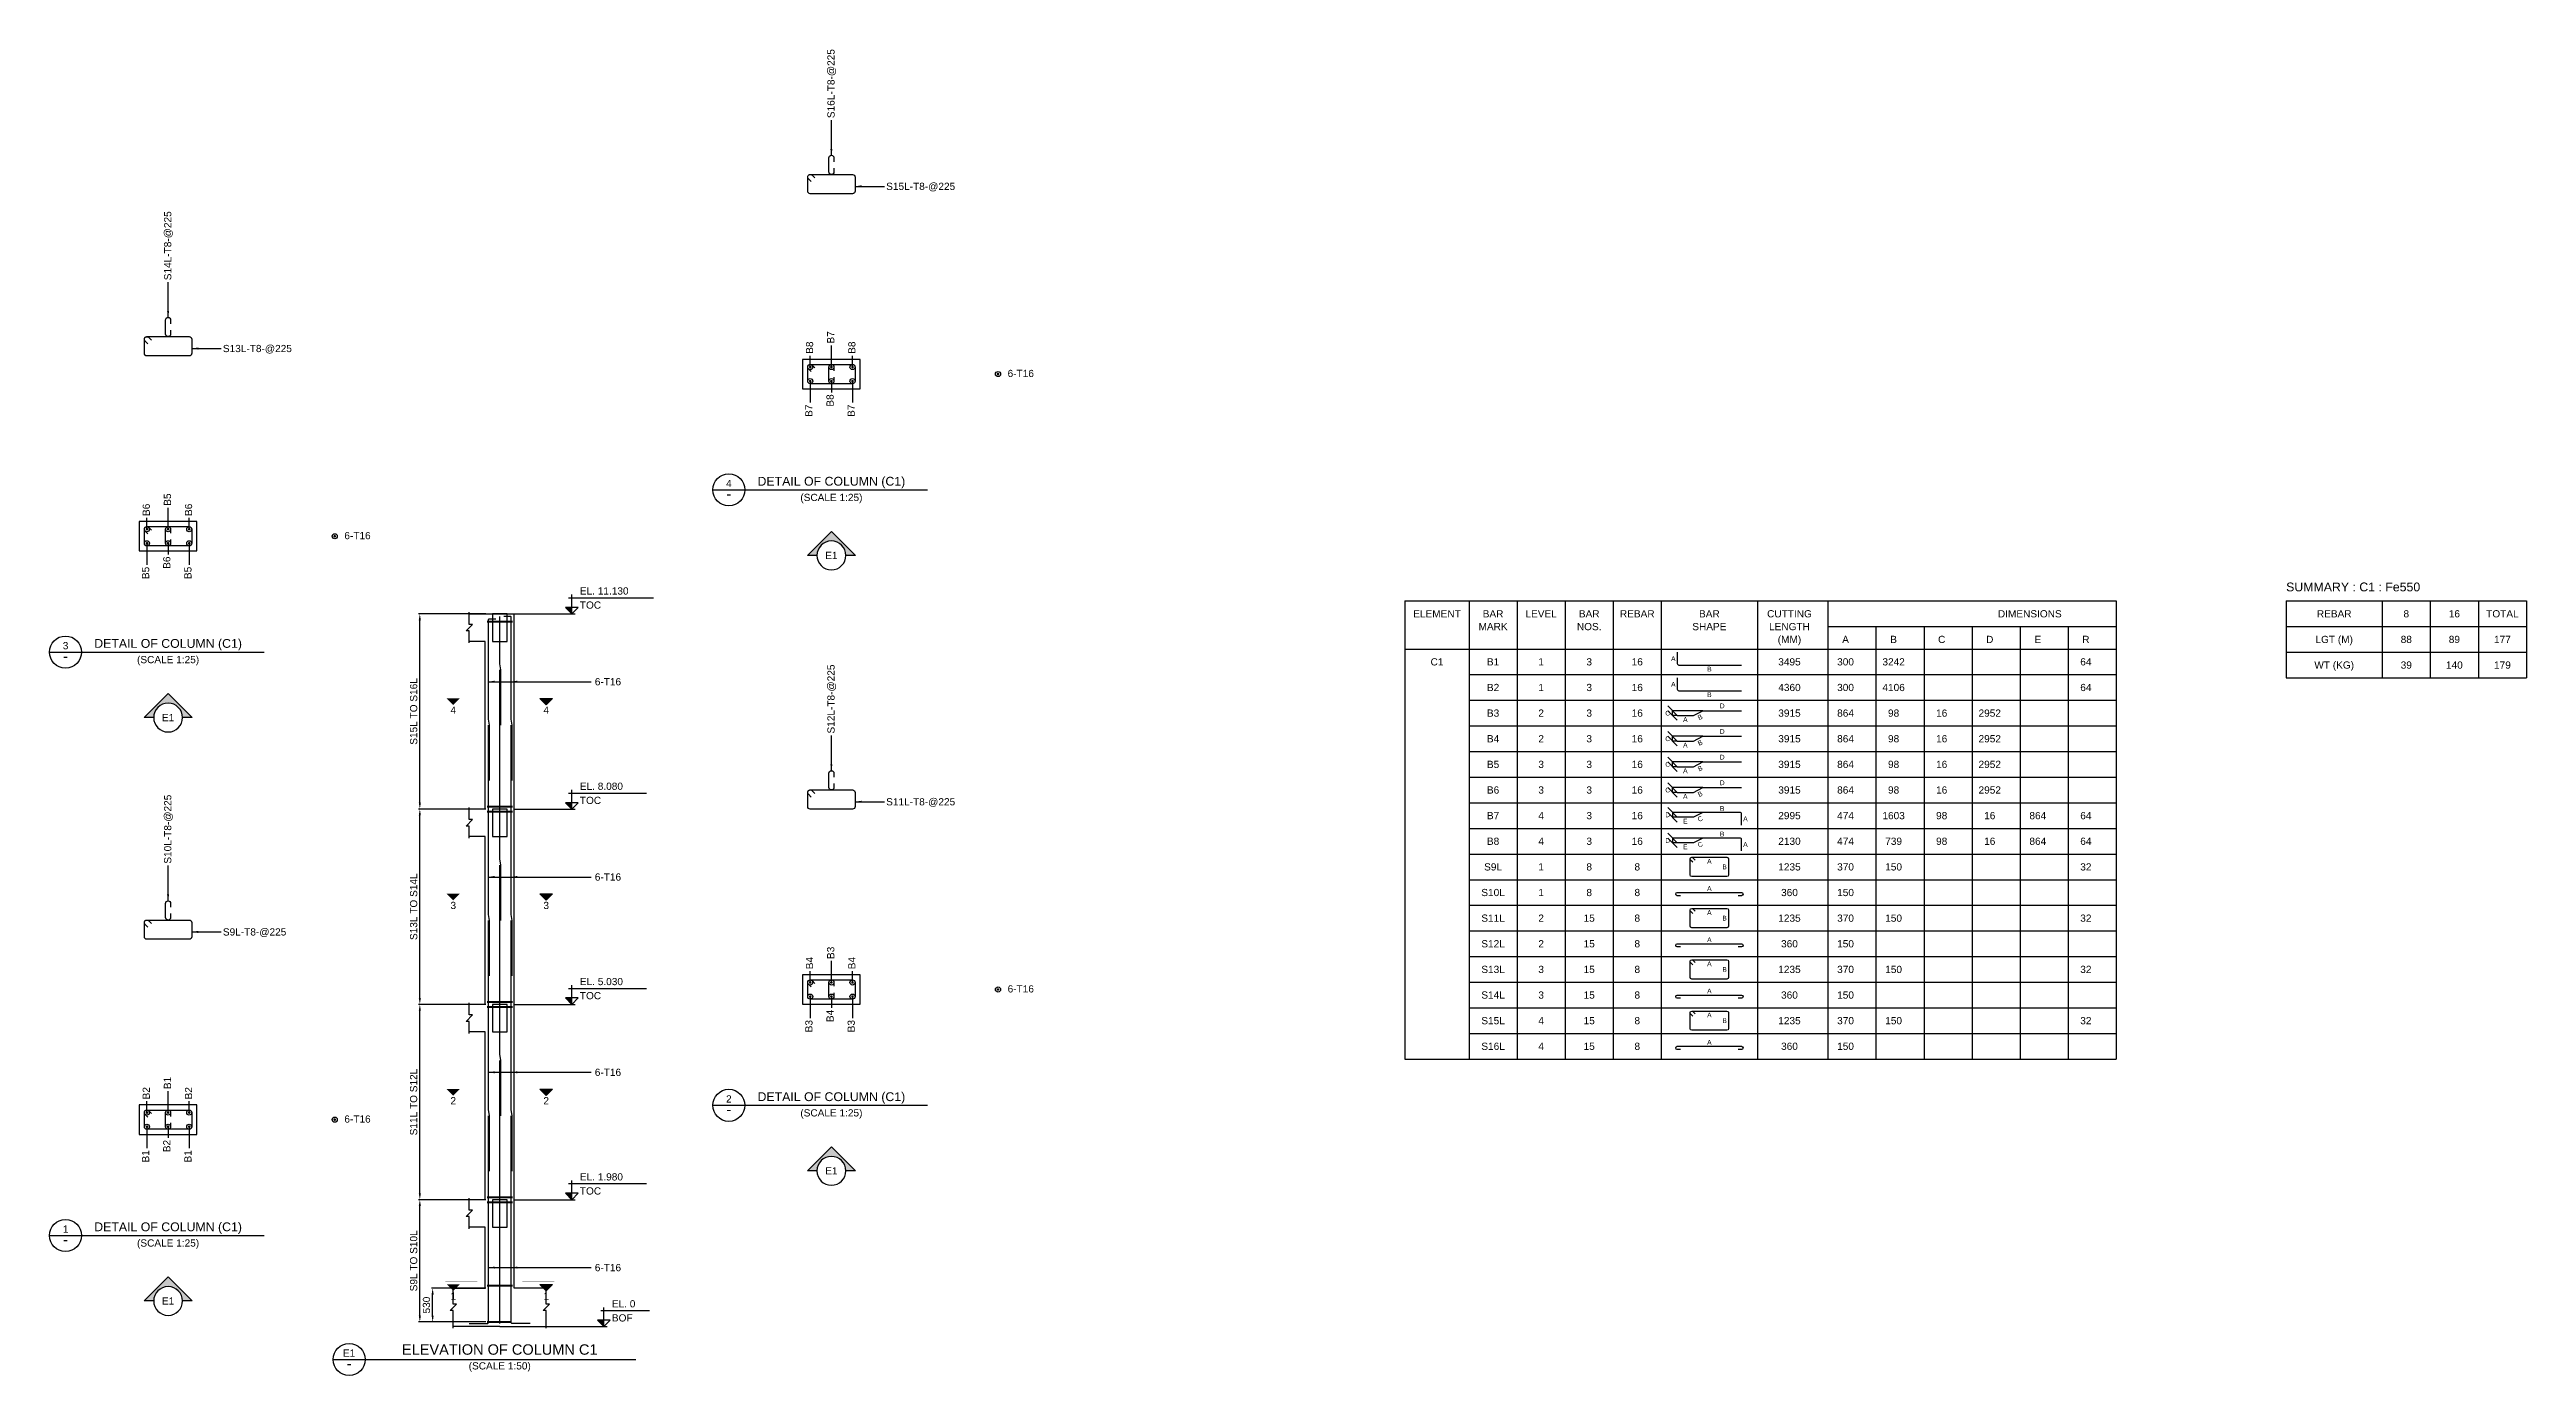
# Model space of a CAD drawing. Header units: inches. Extents: x -14050 to 64750, y -1525 to 593364.
# Drawn here: x -14050 to 63250, y -1525 to 39862 of the extents above; entities that cross this region are included whole.
import ezdxf
from ezdxf.enums import TextEntityAlignment as Align

# ---------------------------------------------------------------- set-up
doc = ezdxf.new("R2010")
doc.units = ezdxf.units.IN
doc.header["$MEASUREMENT"] = 0
for name, color, linetype in [('colSectionMarkLayer', 5, 'Continuous'), ('Concrete Line', 2, 'Continuous'), ('Dim', 31, 'Continuous'), ('Hatch', 25, 'Continuous'), ('Labels', 4, 'Continuous'), ('Link', 225, 'Continuous'), ('Reinforcement', 130, 'Continuous'), ('Schedule Border', 60, 'Continuous'), ('Schedule Header', 4, 'Continuous'), ('Text', 31, 'Continuous'), ('Text_Scale', 31, 'Continuous')]:
    doc.layers.add(name, color=color, linetype=linetype)
doc.styles.add('SC-BBS1', font='SansSerif')
doc.styles.add('SC-COL2', font='sanss___.ttf')
doc.styles.get("Standard").update_dxf_attribs({"font": 'txt.shx'})
doc.dimstyles.new('ColumnSch', dxfattribs={"dimtxt": 225, "dimasz": 200, "dimexe": 38, "dimexo": 38, "dimgap": 80, "dimtad": 1, "dimtoh": 1, "dimdec": 0, "dimzin": 0, "dimdsep": 46, "dimtxsty": 'SC-BBS1', "dimcen": 0.09, "dimclrd": 8, "dimclre": 8, "dimclrt": 31, "dimadec": 0, "dimazin": 0, "dimtfac": 1, "dimtdec": 0, "dimtix": 1, "dimtofl": 0, "dimtmove": 0, "dimatfit": 3, "dimfxl": 1, "dimtolj": 1, "dimtzin": 0, "dimarcsym": 0})
doc.dimstyles.new('SCBBSDim', dxfattribs={"dimtxt": 225, "dimasz": 0.18, "dimexe": 0, "dimexo": 0, "dimgap": 0, "dimtad": 1, "dimtoh": 1, "dimdec": 0, "dimzin": 0, "dimdsep": 46, "dimtxsty": 'Standard', "dimtsz": 150, "dimcen": 0.09, "dimclrd": 8, "dimclre": 8, "dimclrt": 3, "dimadec": 0, "dimazin": 0, "dimtfac": 1, "dimtdec": 0, "dimtix": 1, "dimtofl": 0, "dimtmove": 0, "dimatfit": 3, "dimfxl": 1, "dimtolj": 1, "dimtzin": 0, "dimarcsym": 0})
doc.dimstyles.get("Standard").update_dxf_attribs({"dimtxt": 0.18, "dimasz": 200, "dimexe": 0.18, "dimexo": 0.0625, "dimgap": 0.09, "dimtad": 0, "dimtih": 1, "dimtoh": 1, "dimdec": 4, "dimzin": 0, "dimdsep": 46, "dimtxsty": 'Standard', "dimcen": 0.09, "dimadec": 0, "dimazin": 0, "dimtfac": 1, "dimtdec": 4, "dimtofl": 0, "dimtmove": 0, "dimatfit": 3, "dimfxl": 1, "dimtolj": 1, "dimtzin": 0, "dimarcsym": 0})

msp = doc.modelspace()

# ---------------------------------------------------------------- texts
at = {"layer": 'colSectionMarkLayer', "style": 'SC-BBS1'}
for s, p in [('4', (-1450, 19355)), ('4', (1450, 19355)), ('3', (-1450, 13259)), ('3', (1450, 13259)), ('2', (-1450, 7163)), ('2', (1450, 7163)), ('1', (-1450, 1067)), ('1', (1450, 1067))]:
    msp.add_text(s, height=225, dxfattribs=at).set_placement(p, align=Align.TOP_CENTER)
at = {"layer": 'Dim', "style": 'SC-COL2'}
for s, p in [('B7', (10328, 30684)), ('B8', (9668, 30364)), ('B8', (10988, 30364)), ('B6', (-11032, 25302)), ('B5', (-10372, 25622)), ('B6', (-9712, 25302)), ('B3', (10328, 11474)), ('B4', (9668, 11154)), ('B4', (10988, 11154)), ('B1', (-10372, 7412)), ('B2', (-11032, 7092)), ('B2', (-9712, 7092))]:
    msp.add_text(s, height=225, rotation=90, dxfattribs=at).set_placement(p, align=Align.MIDDLE_LEFT)
for s, p in [('B7', (9648, 28780)), ('B8', (10308, 29100)), ('B7', (10968, 28780)), ('B6', (-10392, 24038)), ('B5', (-11052, 23718)), ('B5', (-9732, 23718)), ('B3', (9648, 9570)), ('B4', (10308, 9890)), ('B3', (10968, 9570)), ('B1', (-11052, 5508)), ('B2', (-10392, 5828)), ('B1', (-9732, 5508))]:
    msp.add_text(s, height=225, rotation=90, dxfattribs=at).set_placement(p, align=Align.MIDDLE_RIGHT)
at = {"layer": 'Dim', "style": 'SC-BBS1'}
for s, p in [('A', (36625, 20850)), ('A', (36625, 20050)), ('B', (37750, 20525)), ('B', (37750, 19725)), ('D', (38150, 19375)), ('C', (36450, 19150)), ('A', (37000, 18950)), ('D', (38150, 18575)), ('C', (36450, 18350)), ('A', (37000, 18150)), ('D', (38150, 17775)), ('C', (36450, 17550)), ('A', (37000, 17350)), ('D', (38150, 16975)), ('C', (36450, 16750)), ('A', (37000, 16550)), ('B', (38150, 16175)), ('D', (36450, 15975)), ('E', (37000, 15775)), ('A', (38875, 15850)), ('D', (36450, 15175)), ('E', (37000, 14975)), ('B', (38150, 15375)), ('A', (38875, 15050)), ('A', (37750, 14525)), ('B', (38225, 14350)), ('A', (37750, 13675)), ('A', (37750, 12925)), ('B', (38225, 12750)), ('A', (37750, 12075)), ('A', (37750, 11325)), ('B', (38225, 11150)), ('A', (37750, 10475)), ('A', (37750, 9725)), ('B', (38225, 9550)), ('A', (37750, 8875))]:
    msp.add_text(s, height=150, dxfattribs=at).set_placement(p, align=Align.MIDDLE_CENTER)
for s, p in [('B', (37462.5, 19025)), ('B', (37462.5, 18225)), ('B', (37462.5, 17425)), ('B', (37462.5, 16625)), ('C', (37462.5, 15850)), ('C', (37462.5, 15050))]:
    msp.add_text(s, height=150, rotation=26.565051, dxfattribs=at).set_placement(p, align=Align.MIDDLE_CENTER)
at = {"layer": 'Labels', "style": 'SC-BBS1'}
for s, height, p in [('4', 225, (7150, 26137)), ('DETAIL OF COLUMN (C1)', 275, (10350, 26167)), ('3', 225, (-13550, 21075)), ('DETAIL OF COLUMN (C1)', 275, (-10350, 21105)), ('2', 225, (7150, 6927)), ('DETAIL OF COLUMN (C1)', 275, (10350, 6957)), ('1', 225, (-13550, 2865)), ('DETAIL OF COLUMN (C1)', 275, (-10350, 2895)), ('E1', 225, (-4700, -1005)), ('ELEVATION OF COLUMN C1', 325, (0, -975))]:
    msp.add_text(s, height=height, dxfattribs=at).set_placement(p, align=Align.BOTTOM_CENTER)
for s, height, p in [('-', 325, (7150, 25992)), ('E1', 225, (10350, 24072)), ('-', 325, (-13550, 20930)), ('E1', 225, (-10350, 19010)), ('-', 325, (7150, 6782)), ('E1', 225, (10350, 4862)), ('-', 325, (-13550, 2720)), ('E1', 225, (-10350, 800)), ('-', 325, (-4700, -1150))]:
    msp.add_text(s, height=height, dxfattribs=at).set_placement(p, align=Align.MIDDLE_CENTER)
at = {"layer": 'Schedule Header', "style": 'SC-BBS1'}
msp.add_text('SUMMARY : C1 : Fe550', height=275, dxfattribs=at).set_placement((55750, 22950))
for s, p in [('ELEMENT', (29250, 22250)), ('MARK', (31000, 21850)), ('BAR', (31000, 22250)), ('LEVEL', (32500, 22250)), ('NOS.', (34000, 21850)), ('BAR', (34000, 22250)), ('REBAR', (35500, 22250)), ('SHAPE', (37750, 21850)), ('BAR', (37750, 22250)), ('CUTTING', (40250, 22250)), ('LENGTH', (40250, 21850)), ('DIMENSIONS', (47750, 22250)), ('REBAR', (57250, 22250)), ('8', (59500, 22250)), ('16', (61000, 22250)), ('TOTAL', (62500, 22250)), ('(MM)', (40250, 21450)), ('A', (42000, 21450)), ('B', (43500, 21450)), ('C', (45000, 21450)), ('D', (46500, 21450)), ('E', (48000, 21450)), ('R', (49500, 21450)), ('LGT (M)', (57250, 21450)), ('WT (KG)', (57250, 20650))]:
    msp.add_text(s, height=225, dxfattribs=at).set_placement(p, align=Align.MIDDLE_CENTER)
at = {"layer": 'Text', "style": 'SC-BBS1'}
for s, p in [('S16L-T8-@225', (10450, 37722)), ('S14L-T8-@225', (-10250, 32660)), ('S12L-T8-@225', (10450, 18512)), ('S10L-T8-@225', (-10250, 14450))]:
    msp.add_text(s, height=225, rotation=90, dxfattribs=at).set_placement(p)
for s, p in [('S15L-T8-@225', (12060, 35592)), ('S13L-T8-@225', (-8640, 30530)), ('6-T16', (15850, 29752)), ('6-T16', (-4850, 24690)), ('S11L-T8-@225', (12060, 16382)), ('S9L-T8-@225', (-8640, 12320)), ('6-T16', (15850, 10542)), ('6-T16', (-4850, 6480))]:
    msp.add_text(s, height=225, dxfattribs=at).set_placement(p, align=Align.MIDDLE_LEFT)
for p in [(10350, 25702), (-10350, 20640), (10350, 6492), (-10350, 2430)]:
    msp.add_text('(SCALE 1:25)', height=225, dxfattribs=at).set_placement(p, align=Align.BOTTOM_CENTER)
for s, p in [('TOC', (2500, 22410)), ('EL. 11.130', (2500, 22850)), ('TOC', (2500, 16314)), ('EL. 8.080', (2500, 16754)), ('EL. 5.030', (2500, 10658)), ('TOC', (2500, 10218)), ('EL. 1.980', (2500, 4562)), ('TOC', (2500, 4122)), ('EL. 0', (3500, 600)), ('BOF', (3500, 160))]:
    msp.add_text(s, height=225, dxfattribs=at).set_placement(p)
for s, p in [('88', (59500, 21450)), ('89', (61000, 21450)), ('177', (62500, 21450)), ('C1', (29250, 20750)), ('B1', (31000, 20750)), ('1', (32500, 20750)), ('3', (34000, 20750)), ('16', (35500, 20750)), ('3495', (40250, 20750)), ('300', (42000, 20750)), ('3242', (43500, 20750)), ('64', (49500, 20750)), ('39', (59500, 20650)), ('140', (61000, 20650)), ('179', (62500, 20650)), ('B2', (31000, 19950)), ('1', (32500, 19950)), ('3', (34000, 19950)), ('16', (35500, 19950)), ('4360', (40250, 19950)), ('300', (42000, 19950)), ('4106', (43500, 19950)), ('64', (49500, 19950)), ('B3', (31000, 19150)), ('2', (32500, 19150)), ('3', (34000, 19150)), ('16', (35500, 19150)), ('3915', (40250, 19150)), ('864', (42000, 19150)), ('98', (43500, 19150)), ('16', (45000, 19150)), ('2952', (46500, 19150)), ('B4', (31000, 18350)), ('2', (32500, 18350)), ('3', (34000, 18350)), ('16', (35500, 18350)), ('3915', (40250, 18350)), ('864', (42000, 18350)), ('98', (43500, 18350)), ('16', (45000, 18350)), ('2952', (46500, 18350)), ('B5', (31000, 17550)), ('3', (32500, 17550)), ('3', (34000, 17550)), ('16', (35500, 17550)), ('3915', (40250, 17550)), ('864', (42000, 17550)), ('98', (43500, 17550)), ('16', (45000, 17550)), ('2952', (46500, 17550)), ('B6', (31000, 16750)), ('3', (32500, 16750)), ('3', (34000, 16750)), ('16', (35500, 16750)), ('3915', (40250, 16750)), ('864', (42000, 16750)), ('98', (43500, 16750)), ('16', (45000, 16750)), ('2952', (46500, 16750)), ('B7', (31000, 15950)), ('4', (32500, 15950)), ('3', (34000, 15950)), ('16', (35500, 15950)), ('2995', (40250, 15950)), ('474', (42000, 15950)), ('1603', (43500, 15950)), ('98', (45000, 15950)), ('16', (46500, 15950)), ('864', (48000, 15950)), ('64', (49500, 15950)), ('B8', (31000, 15150)), ('4', (32500, 15150)), ('3', (34000, 15150)), ('16', (35500, 15150)), ('2130', (40250, 15150)), ('474', (42000, 15150)), ('739', (43500, 15150)), ('98', (45000, 15150)), ('16', (46500, 15150)), ('864', (48000, 15150)), ('64', (49500, 15150)), ('S9L', (31000, 14350)), ('1', (32500, 14350)), ('8', (34000, 14350)), ('8', (35500, 14350)), ('1235', (40250, 14350)), ('370', (42000, 14350)), ('150', (43500, 14350)), ('32', (49500, 14350)), ('S10L', (31000, 13550)), ('1', (32500, 13550)), ('8', (34000, 13550)), ('8', (35500, 13550)), ('360', (40250, 13550)), ('150', (42000, 13550)), ('S11L', (31000, 12750)), ('2', (32500, 12750)), ('15', (34000, 12750)), ('8', (35500, 12750)), ('1235', (40250, 12750)), ('370', (42000, 12750)), ('150', (43500, 12750)), ('32', (49500, 12750)), ('S12L', (31000, 11950)), ('2', (32500, 11950)), ('15', (34000, 11950)), ('8', (35500, 11950)), ('360', (40250, 11950)), ('150', (42000, 11950)), ('S13L', (31000, 11150)), ('3', (32500, 11150)), ('15', (34000, 11150)), ('8', (35500, 11150)), ('1235', (40250, 11150)), ('370', (42000, 11150)), ('150', (43500, 11150)), ('32', (49500, 11150)), ('S14L', (31000, 10350)), ('3', (32500, 10350)), ('15', (34000, 10350)), ('8', (35500, 10350)), ('360', (40250, 10350)), ('150', (42000, 10350)), ('S15L', (31000, 9550)), ('4', (32500, 9550)), ('15', (34000, 9550)), ('8', (35500, 9550)), ('1235', (40250, 9550)), ('370', (42000, 9550)), ('150', (43500, 9550)), ('32', (49500, 9550)), ('S16L', (31000, 8750)), ('4', (32500, 8750)), ('15', (34000, 8750)), ('8', (35500, 8750)), ('360', (40250, 8750)), ('150', (42000, 8750))]:
    msp.add_text(s, height=225, dxfattribs=at).set_placement(p, align=Align.MIDDLE_CENTER)
at = {"layer": 'Text', "char_height": 225, "attachment_point": 1, "style": 'SC-BBS1'}
for insert in [(2966.5, 20242.5), (2966.5, 14146.5), (2966.5, 8050.5), (2966.5, 1954.5)]:
    msp.add_mtext('6-T16', dxfattribs=dict(at, insert=insert))
at = {"layer": 'Text_Scale', "style": 'SC-BBS1'}
msp.add_text('(SCALE 1:50)', height=225, dxfattribs=at).set_placement((0, -1405), align=Align.BOTTOM_CENTER)

# ---------------------------------------------------------------- blocks, each defined once
blk = doc.blocks.new('*D0')
at = {"color": 8, "linetype": 'ByBlock', "lineweight": -2}
for p, q in [((-432, 3962), (-2532, 3962)), ((-2494, 344), (-2494, 3762)), ((-432, 144), (-2532, 144))]:
    blk.add_line(p, q, dxfattribs=at)
at = {"color": 8}
for points in [[(-2494, 3962), (-2461, 3762), (-2527, 3762)], [(-2494, 144), (-2527, 344), (-2461, 344)]]:
    blk.add_solid(points, dxfattribs=at)
at = {"layer": 'DEFPOINTS', "color": 31}
for p in [(-394, 3962), (-2494, 144), (-394, 144)]:
    blk.add_point(p, dxfattribs=at)
at = {"color": 31, "insert": (-2686, 2053), "char_height": 225, "attachment_point": 5, "rotation": 90, "style": 'SC-BBS1'}
blk.add_mtext('\\A1;S9L TO S10L', dxfattribs=at)
blk = doc.blocks.new('*D1')
at = {"color": 8, "linetype": 'ByBlock', "lineweight": -2}
for p, q in [((-432, 1200), (-2132, 1200)), ((-2094, 344), (-2094, 1000)), ((-432, 144), (-2132, 144))]:
    blk.add_line(p, q, dxfattribs=at)
at = {"color": 8}
for points in [[(-2094, 1200), (-2061, 1000), (-2127, 1000)], [(-2094, 144), (-2127, 344), (-2061, 344)]]:
    blk.add_solid(points, dxfattribs=at)
at = {"layer": 'DEFPOINTS', "color": 31}
for p in [(-394, 1200), (-2094, 144), (-394, 144)]:
    blk.add_point(p, dxfattribs=at)
at = {"color": 31, "insert": (-2286, 672), "char_height": 225, "attachment_point": 5, "rotation": 90, "style": 'SC-BBS1'}
blk.add_mtext('\\A1;530', dxfattribs=at)
blk = doc.blocks.new('*D2')
at = {"color": 8, "linetype": 'ByBlock', "lineweight": -2}
for p, q in [((-432, 10058), (-2532, 10058)), ((-2494, 4162), (-2494, 9858)), ((-432, 3962), (-2532, 3962))]:
    blk.add_line(p, q, dxfattribs=at)
at = {"color": 8}
for points in [[(-2494, 10058), (-2461, 9858), (-2527, 9858)], [(-2494, 3962), (-2527, 4162), (-2461, 4162)]]:
    blk.add_solid(points, dxfattribs=at)
at = {"layer": 'DEFPOINTS', "color": 31}
for p in [(-394, 10058), (-2494, 3962), (-394, 3962)]:
    blk.add_point(p, dxfattribs=at)
at = {"color": 31, "insert": (-2686, 7010), "char_height": 225, "attachment_point": 5, "rotation": 90, "style": 'SC-BBS1'}
blk.add_mtext('\\A1;S11L TO S12L', dxfattribs=at)
blk = doc.blocks.new('*D3')
at = {"color": 8, "linetype": 'ByBlock', "lineweight": -2}
for p, q in [((-432, 16154), (-2532, 16154)), ((-2494, 10258), (-2494, 15954)), ((-432, 10058), (-2532, 10058))]:
    blk.add_line(p, q, dxfattribs=at)
at = {"color": 8}
for points in [[(-2494, 16154), (-2461, 15954), (-2527, 15954)], [(-2494, 10058), (-2527, 10258), (-2461, 10258)]]:
    blk.add_solid(points, dxfattribs=at)
at = {"layer": 'DEFPOINTS', "color": 31}
for p in [(-394, 16154), (-2494, 10058), (-394, 10058)]:
    blk.add_point(p, dxfattribs=at)
at = {"color": 31, "insert": (-2686, 13106), "char_height": 225, "attachment_point": 5, "rotation": 90, "style": 'SC-BBS1'}
blk.add_mtext('\\A1;S13L TO S14L', dxfattribs=at)
blk = doc.blocks.new('*D4')
at = {"color": 8, "linetype": 'ByBlock', "lineweight": -2}
for p, q in [((-432, 22250), (-2532, 22250)), ((-2494, 16354), (-2494, 22050)), ((-432, 16154), (-2532, 16154))]:
    blk.add_line(p, q, dxfattribs=at)
at = {"color": 8}
for points in [[(-2494, 22250), (-2461, 22050), (-2527, 22050)], [(-2494, 16154), (-2527, 16354), (-2461, 16354)]]:
    blk.add_solid(points, dxfattribs=at)
at = {"layer": 'DEFPOINTS', "color": 31}
for p in [(-394, 22250), (-2494, 16154), (-394, 16154)]:
    blk.add_point(p, dxfattribs=at)
at = {"color": 31, "insert": (-2686, 19202), "char_height": 225, "attachment_point": 5, "rotation": 90, "style": 'SC-BBS1'}
blk.add_mtext('\\A1;S15L TO S16L', dxfattribs=at)
blk = doc.blocks.new('*D5')
at = {"color": 8, "linetype": 'ByBlock', "lineweight": -2}
for p, q in [((36750, 19075), (36450, 19375)), ((36450, 19225), (36750, 18925)), ((37550, 19225), (36600, 19225)), ((36600, 19075), (36600, 19225)), ((36750, 19075), (36600, 19075))]:
    blk.add_line(p, q, dxfattribs=at)
at = {"layer": 'DEFPOINTS', "color": 31}
for p in [(36600, 19075), (36750, 19075), (37550, 19225)]:
    blk.add_point(p, dxfattribs=at)
blk = doc.blocks.new('*D6')
at = {"color": 8, "linetype": 'ByBlock', "lineweight": -2}
for p, q in [((36750, 18275), (36450, 18575)), ((36450, 18425), (36750, 18125)), ((37550, 18425), (36600, 18425)), ((36600, 18275), (36600, 18425)), ((36750, 18275), (36600, 18275))]:
    blk.add_line(p, q, dxfattribs=at)
at = {"layer": 'DEFPOINTS', "color": 31}
for p in [(36600, 18275), (36750, 18275), (37550, 18425)]:
    blk.add_point(p, dxfattribs=at)
blk = doc.blocks.new('*D7')
at = {"color": 8, "linetype": 'ByBlock', "lineweight": -2}
for p, q in [((36750, 17475), (36450, 17775)), ((36450, 17625), (36750, 17325)), ((37550, 17625), (36600, 17625)), ((36600, 17475), (36600, 17625)), ((36750, 17475), (36600, 17475))]:
    blk.add_line(p, q, dxfattribs=at)
at = {"layer": 'DEFPOINTS', "color": 31}
for p in [(36600, 17475), (36750, 17475), (37550, 17625)]:
    blk.add_point(p, dxfattribs=at)
blk = doc.blocks.new('*D8')
at = {"color": 8, "linetype": 'ByBlock', "lineweight": -2}
for p, q in [((36750, 16675), (36450, 16975)), ((36450, 16825), (36750, 16525)), ((37550, 16825), (36600, 16825)), ((36600, 16675), (36600, 16825)), ((36750, 16675), (36600, 16675))]:
    blk.add_line(p, q, dxfattribs=at)
at = {"layer": 'DEFPOINTS', "color": 31}
for p in [(36600, 16675), (36750, 16675), (37550, 16825)]:
    blk.add_point(p, dxfattribs=at)
blk = doc.blocks.new('*D9')
at = {"color": 8, "linetype": 'ByBlock', "lineweight": -2}
for p, q in [((36750, 15900), (36450, 16200)), ((36450, 16050), (36750, 15750)), ((37550, 16050), (36600, 16050)), ((36600, 16050), (36600, 15900)), ((37250, 15900), (36600, 15900))]:
    blk.add_line(p, q, dxfattribs=at)
at = {"layer": 'DEFPOINTS', "color": 31}
for p in [(36600, 16050), (37250, 15900), (37550, 16050)]:
    blk.add_point(p, dxfattribs=at)
blk = doc.blocks.new('*D10')
at = {"color": 8, "linetype": 'ByBlock', "lineweight": -2}
for p, q in [((36750, 15100), (36450, 15400)), ((36450, 15250), (36750, 14950)), ((37550, 15250), (36600, 15250)), ((36600, 15250), (36600, 15100)), ((37250, 15100), (36600, 15100))]:
    blk.add_line(p, q, dxfattribs=at)
at = {"layer": 'DEFPOINTS', "color": 31}
for p in [(36600, 15250), (37250, 15100), (37550, 15250)]:
    blk.add_point(p, dxfattribs=at)

# ---------------------------------------------------------------- dimensions: what is measured, and where the dimension line sits
at = {"layer": 'Dim', "lineweight": 50}
for p1, p2, distance, text, picture, middle in [((-394, 16154), (-394, 22250), 2100, 'S15L TO S16L', '*D4', (-2494, 19202)), ((-394, 10058), (-394, 16154), 2100, 'S13L TO S14L', '*D3', (-2494, 13106)), ((-394, 3962), (-394, 10058), 2100, 'S11L TO S12L', '*D2', (-2494, 7010)), ((-394, 144), (-394, 3962), 2100, 'S9L TO S10L', '*D0', (-2494, 2053)), ((-394, 144), (-394, 1200), 1700, '530', '*D1', (-2094, 672))]:
    dim = msp.add_aligned_dim(p1=p1, p2=p2, distance=distance, text=text, dimstyle='ColumnSch', dxfattribs=at)
    dim.commit()
    dim.dimension.update_dxf_attribs({"geometry": picture, "text_midpoint": middle})
at = {"layer": 'Dim'}
for base, p1, p2, picture, middle in [((36600, 19225), (36750, 19075), (37550, 19225), '*D5', (36600, 19150)), ((36600, 18425), (36750, 18275), (37550, 18425), '*D6', (36600, 18350)), ((36600, 17625), (36750, 17475), (37550, 17625), '*D7', (36600, 17550)), ((36600, 16825), (36750, 16675), (37550, 16825), '*D8', (36600, 16750)), ((36600, 15900), (37550, 16050), (37250, 15900), '*D9', (36600, 15975)), ((36600, 15100), (37550, 15250), (37250, 15100), '*D10', (36600, 15175))]:
    dim = msp.add_linear_dim(base=base, p1=p1, p2=p2, angle=90, text=' ', dimstyle='SCBBSDim', dxfattribs=at)
    dim.commit()
    dim.dimension.update_dxf_attribs({"geometry": picture, "text_midpoint": middle})

# ---------------------------------------------------------------- hatches: boundary and pattern name
at = {"layer": 'Hatch'}
h = msp.add_hatch(color=256, dxfattribs=at)
edge = h.paths.add_edge_path(flags=16)
edge.add_line((9900, 24072), (9600, 24072))
edge.add_line((9600, 24072), (10350, 24822))
edge.add_line((10350, 24822), (11100, 24072))
edge.add_line((11100, 24072), (10800, 24072))
edge.add_arc((10350, 24072), 450, 0, 180)
for points in [[(2250, 22250), (2250, 22450), (2050, 22450)], [(-1650, 19605), (-1450, 19405), (-1250, 19605), (-1650, 19605)], [(1650, 19605), (1450, 19405), (1250, 19605), (1650, 19605)], [(2250, 16154), (2250, 16354), (2050, 16354)], [(-1650, 13509), (-1450, 13309), (-1250, 13509), (-1650, 13509)], [(1650, 13509), (1450, 13309), (1250, 13509), (1650, 13509)], [(2250, 10058), (2250, 10258), (2050, 10258)], [(-1650, 7413), (-1450, 7213), (-1250, 7413), (-1650, 7413)], [(1650, 7413), (1450, 7213), (1250, 7413), (1650, 7413)], [(2250, 3962), (2250, 4162), (2050, 4162)], [(-1650, 1317), (-1450, 1117), (-1250, 1317), (-1650, 1317)], [(1650, 1317), (1450, 1117), (1250, 1317), (1650, 1317)], [(3250, 0), (3250, 200), (3050, 200)]]:
    msp.add_hatch(color=256, dxfattribs=at).paths.add_polyline_path(points, flags=0)
h = msp.add_hatch(color=256, dxfattribs=at)
edge = h.paths.add_edge_path(flags=16)
edge.add_line((-10800, 19010), (-11100, 19010))
edge.add_line((-11100, 19010), (-10350, 19760))
edge.add_line((-10350, 19760), (-9600, 19010))
edge.add_line((-9600, 19010), (-9900, 19010))
edge.add_arc((-10350, 19010), 450, 0, 180)
h = msp.add_hatch(color=256, dxfattribs=at)
edge = h.paths.add_edge_path(flags=16)
edge.add_line((9900, 4862), (9600, 4862))
edge.add_line((9600, 4862), (10350, 5612))
edge.add_line((10350, 5612), (11100, 4862))
edge.add_line((11100, 4862), (10800, 4862))
edge.add_arc((10350, 4862), 450, 0, 180)
h = msp.add_hatch(color=256, dxfattribs=at)
edge = h.paths.add_edge_path(flags=16)
edge.add_line((-10800, 800), (-11100, 800))
edge.add_line((-11100, 800), (-10350, 1550))
edge.add_line((-10350, 1550), (-9600, 800))
edge.add_line((-9600, 800), (-9900, 800))
edge.add_arc((-10350, 800), 450, 0, 180)

# ---------------------------------------------------------------- linework, layer by layer
at = {"lineweight": 50}
for p, q in [((-394, 22010), (394, 22010)), ((-394, 16234), (394, 16234)), ((-394, 16074), (394, 16074)), ((-394, 10138), (394, 10138)), ((-394, 9978), (394, 9978)), ((-394, 4042), (394, 4042)), ((-394, 3882), (394, 3882)), ((-394, 1280), (394, 1280)), ((-394, 144), (370, 144))]:
    msp.add_line(p, q, dxfattribs=at)
at = {"layer": 'colSectionMarkLayer'}
for p, q in [((6650, 26117), (13350, 26117)), ((2150, 22750), (4800, 22750)), ((2250, 22250), (2250, 22850)), ((450, 22250), (2350, 22250)), ((-14050, 21055), (-7350, 21055)), ((2150, 16654), (4575, 16654)), ((2250, 16154), (2250, 16754)), ((450, 16154), (2350, 16154)), ((450, 10058), (2350, 10058)), ((2150, 10558), (4575, 10558)), ((2250, 10058), (2250, 10658)), ((6650, 6907), (13350, 6907)), ((450, 3962), (2350, 3962)), ((2150, 4462), (4575, 4462)), ((2250, 3962), (2250, 4562)), ((-14050, 2845), (-7350, 2845)), ((1450, 0), (3350, 0)), ((3150, 500), (4675, 500)), ((3250, 0), (3250, 600)), ((-5200, -1025), (4250, -1025))]:
    msp.add_line(p, q, dxfattribs=at)
for points in [[(9900, 24072), (9600, 24072), (10350, 24822), (11100, 24072), (10800, 24072, 1), (9900, 24072, 1), (10800, 24072)], [(-10800, 19010), (-11100, 19010), (-10350, 19760), (-9600, 19010), (-9900, 19010, 1), (-10800, 19010, 1), (-9900, 19010)], [(9900, 4862), (9600, 4862), (10350, 5612), (11100, 4862), (10800, 4862, 1), (9900, 4862, 1), (10800, 4862)], [(-10800, 800), (-11100, 800), (-10350, 1550), (-9600, 800), (-9900, 800, 1), (-10800, 800, 1), (-9900, 800)]]:
    msp.add_lwpolyline(points, format="xyb", dxfattribs=at)
for points in [[(2250, 22250), (2450, 22450), (2050, 22450)], [(2250, 16154), (2450, 16354), (2050, 16354)], [(2250, 10058), (2450, 10258), (2050, 10258)], [(2250, 3962), (2450, 4162), (2050, 4162)], [(3250, 0), (3450, 200), (3050, 200)]]:
    msp.add_lwpolyline(points, close=True, dxfattribs=at)
at = {"layer": 'colSectionMarkLayer', "const_width": 5}
for points in [[(-700, 19705), (-1700, 19705)], [(-1650, 19605), (-1450, 19405), (-1250, 19605), (-1650, 19605)], [(700, 19705), (1700, 19705)], [(-700, 13609), (-1700, 13609)], [(-1650, 13509), (-1450, 13309), (-1250, 13509), (-1650, 13509)], [(700, 13609), (1700, 13609)], [(-700, 7513), (-1700, 7513)], [(-1650, 7413), (-1450, 7213), (-1250, 7413), (-1650, 7413)], [(700, 7513), (1700, 7513)], [(-700, 1417), (-1700, 1417)], [(-1650, 1317), (-1450, 1117), (-1250, 1317), (-1650, 1317)], [(700, 1417), (1700, 1417)]]:
    msp.add_lwpolyline(points, dxfattribs=at)
at = {"layer": 'colSectionMarkLayer'}
for points in [[(1650, 19605), (1450, 19405), (1250, 19605), (1650, 19605)], [(1650, 13509), (1450, 13309), (1250, 13509), (1650, 13509)], [(1650, 7413), (1450, 7213), (1250, 7413), (1650, 7413)], [(1650, 1317), (1450, 1117), (1250, 1317), (1650, 1317)]]:
    msp.add_lwpolyline(points, dxfattribs=at)
for centre in [(7150, 26117), (-13550, 21055), (7150, 6907), (-13550, 2845), (-4700, -1025)]:
    msp.add_circle(centre, 500, dxfattribs=at)
at = {"layer": 'Concrete Line'}
for p, q in [((-950, 22250), (450, 22250)), ((450, 16154), (450, 22250)), ((-450, 21390), (-950, 21390)), ((-450, 16154), (-450, 21390)), ((-450, 16154), (-950, 16154)), ((-450, 16154), (-450, 16154)), ((-450, 16154), (-450, 16154)), ((450, 10058), (450, 16154)), ((450, 16154), (450, 16154)), ((450, 16154), (450, 16154)), ((-450, 15294), (-950, 15294)), ((-450, 10058), (-450, 15294)), ((-450, 10058), (-950, 10058)), ((-450, 10058), (-450, 10058)), ((-450, 10058), (-450, 10058)), ((450, 3962), (450, 10058)), ((450, 10058), (450, 10058)), ((450, 10058), (450, 10058)), ((-450, 9198), (-950, 9198)), ((-450, 3962), (-450, 9198)), ((-450, 3962), (-950, 3962)), ((-450, 3962), (-450, 3962)), ((-450, 3962), (-450, 3962)), ((450, 1200), (450, 3962)), ((450, 3962), (450, 3962)), ((450, 3962), (450, 3962)), ((-450, 3102), (-950, 3102)), ((-450, 1200), (-450, 3102)), ((-1450, 1200), (-450, 1200)), ((1450, 1200), (450, 1200)), ((1450, 1200), (450, 1200)), ((0, 0), (-1450, 0)), ((0, 0), (1450, 0))]:
    msp.add_line(p, q, dxfattribs=at)
for points in [[(9450, 29272), (11250, 29272), (11250, 29272), (11250, 30192), (11250, 30192), (9450, 30192), (9450, 30192), (9450, 29272)], [(-11250, 24210), (-9450, 24210), (-9450, 24210), (-9450, 25130), (-9450, 25130), (-11250, 25130), (-11250, 25130), (-11250, 24210)], [(-230, 22250), (-230, 21390), (230, 21390), (230, 22250)], [(-230, 16154), (-230, 15294), (230, 15294), (230, 16154)], [(9450, 10062), (11250, 10062), (11250, 10062), (11250, 10982), (11250, 10982), (9450, 10982), (9450, 10982), (9450, 10062)], [(-230, 10058), (-230, 9198), (230, 9198), (230, 10058)], [(-11250, 6000), (-9450, 6000), (-9450, 6000), (-9450, 6920), (-9450, 6920), (-11250, 6920), (-11250, 6920), (-11250, 6000)], [(-230, 3962), (-230, 3102), (230, 3102), (230, 3962)]]:
    msp.add_lwpolyline(points, close=True, dxfattribs=at)
for points in [[(-950, 21340), (-950, 21720), (-1050, 21720), (-850, 21920), (-950, 21920), (-950, 22300)], [(-950, 15244), (-950, 15624), (-1050, 15624), (-850, 15824), (-950, 15824), (-950, 16204)], [(-950, 9148), (-950, 9528), (-1050, 9528), (-850, 9728), (-950, 9728), (-950, 10108)], [(-950, 3052), (-950, 3432), (-1050, 3432), (-850, 3632), (-950, 3632), (-950, 4012)], [(-1450, -50), (-1450, 500), (-1550, 500), (-1350, 700), (-1450, 700), (-1450, 1250)], [(1450, -50), (1450, 500), (1350, 500), (1550, 700), (1450, 700), (1450, 1250)]]:
    msp.add_lwpolyline(points, dxfattribs=at)
at = {"layer": 'Dim', "color": 8}
for p, q in [((9690, 29984), (9690, 30304)), ((10350, 29984), (10350, 30624)), ((11010, 29984), (11010, 30304)), ((9690, 29480), (9690, 28840)), ((10350, 29480), (10350, 29160)), ((11010, 29480), (11010, 28840)), ((-10350, 24922), (-10350, 25562)), ((-11010, 24922), (-11010, 25242)), ((-9690, 24922), (-9690, 25242)), ((-11010, 24418), (-11010, 23778)), ((-10350, 24418), (-10350, 24098)), ((-9690, 24418), (-9690, 23778)), ((9690, 10774), (9690, 11094)), ((10350, 10774), (10350, 11414)), ((11010, 10774), (11010, 11094)), ((9690, 10270), (9690, 9630)), ((10350, 10270), (10350, 9950)), ((11010, 10270), (11010, 9630)), ((-11010, 6712), (-11010, 7032)), ((-10350, 6712), (-10350, 7352)), ((-9690, 6712), (-9690, 7032)), ((-11010, 6208), (-11010, 5568)), ((-10350, 6208), (-10350, 5888)), ((-9690, 6208), (-9690, 5568))]:
    msp.add_line(p, q, dxfattribs=at)
at = {"layer": 'Link'}
for points in [[(10430, 36162), (10430, 36042, -1), (10270, 36042), (10270, 36482, -1), (10430, 36482), (10430, 36362)], [(9718.3, 35740.6), (9633.4, 35825.4, -0.668178), (9690, 35962), (11010, 35962, -0.4142136), (11090, 35882), (11090, 35442, -0.4142136), (11010, 35362), (9690, 35362, -0.4142136), (9610, 35442), (9610, 35882, -0.6681793), (9746.6, 35938.6), (9831.4, 35853.7)], [(-10270, 31100), (-10270, 30980, -1), (-10430, 30980), (-10430, 31420, -1), (-10270, 31420), (-10270, 31300)], [(-10981.7, 30678.6), (-11066.6, 30763.4, -0.668178), (-11010, 30900), (-9690, 30900, -0.4142136), (-9610, 30820), (-9610, 30380, -0.4142136), (-9690, 30300), (-11010, 30300, -0.4142136), (-11090, 30380), (-11090, 30820, -0.6681793), (-10953.4, 30876.6), (-10868.6, 30791.7)], [(9718.3, 29810.6), (9633.4, 29895.4, -0.668178), (9690, 30032), (11010, 30032, -0.4142136), (11090, 29952), (11090, 29512, -0.4142136), (11010, 29432), (9690, 29432, -0.4142136), (9610, 29512), (9610, 29952, -0.6681793), (9746.6, 30008.6), (9831.4, 29923.7)], [(10430, 29632), (10430, 29512, -1), (10270, 29512), (10270, 29952, -1), (10430, 29952), (10430, 29832)], [(-10981.7, 24748.6), (-11066.6, 24833.4, -0.668178), (-11010, 24970), (-9690, 24970, -0.4142136), (-9610, 24890), (-9610, 24450, -0.4142136), (-9690, 24370), (-11010, 24370, -0.4142136), (-11090, 24450), (-11090, 24890, -0.6681793), (-10953.4, 24946.6), (-10868.6, 24861.7)], [(-10270, 24570), (-10270, 24450, -1), (-10430, 24450), (-10430, 24890, -1), (-10270, 24890), (-10270, 24770)], [(10430, 16952), (10430, 16832, -1), (10270, 16832), (10270, 17272, -1), (10430, 17272), (10430, 17152)], [(9718.3, 16530.6), (9633.4, 16615.4, -0.668178), (9690, 16752), (11010, 16752, -0.4142136), (11090, 16672), (11090, 16232, -0.4142136), (11010, 16152), (9690, 16152, -0.4142136), (9610, 16232), (9610, 16672, -0.6681793), (9746.6, 16728.6), (9831.4, 16643.7)], [(-10270, 12890), (-10270, 12770, -1), (-10430, 12770), (-10430, 13210, -1), (-10270, 13210), (-10270, 13090)], [(-10981.7, 12468.6), (-11066.6, 12553.4, -0.668178), (-11010, 12690), (-9690, 12690, -0.4142136), (-9610, 12610), (-9610, 12170, -0.4142136), (-9690, 12090), (-11010, 12090, -0.4142136), (-11090, 12170), (-11090, 12610, -0.6681793), (-10953.4, 12666.6), (-10868.6, 12581.7)], [(9718.3, 10600.6), (9633.4, 10685.4, -0.668178), (9690, 10822), (11010, 10822, -0.4142136), (11090, 10742), (11090, 10302, -0.4142136), (11010, 10222), (9690, 10222, -0.4142136), (9610, 10302), (9610, 10742, -0.6681793), (9746.6, 10798.6), (9831.4, 10713.7)], [(10430, 10422), (10430, 10302, -1), (10270, 10302), (10270, 10742, -1), (10430, 10742), (10430, 10622)], [(-10981.7, 6538.6), (-11066.6, 6623.4, -0.668178), (-11010, 6760), (-9690, 6760, -0.4142136), (-9610, 6680), (-9610, 6240, -0.4142136), (-9690, 6160), (-11010, 6160, -0.4142136), (-11090, 6240), (-11090, 6680, -0.6681793), (-10953.4, 6736.6), (-10868.6, 6651.7)], [(-10270, 6360), (-10270, 6240, -1), (-10430, 6240), (-10430, 6680, -1), (-10270, 6680), (-10270, 6560)]]:
    msp.add_lwpolyline(points, format="xyb", dxfattribs=at)
at = {"layer": 'Reinforcement', "color": 130, "const_width": 40}
for points in [[(9670, 29952, 1), (9710, 29952, 1)], [(9670, 29512, 1), (9710, 29512, 1)], [(10330, 29952, 1), (10370, 29952, 1)], [(10330, 29512, 1), (10370, 29512, 1)], [(10990, 29952, 1), (11030, 29952, 1)], [(10990, 29512, 1), (11030, 29512, 1)], [(15530, 29732, 1), (15570, 29732, 1)], [(-11030, 24890, 1), (-10990, 24890, 1)], [(-10370, 24890, 1), (-10330, 24890, 1)], [(-9710, 24890, 1), (-9670, 24890, 1)], [(-11030, 24450, 1), (-10990, 24450, 1)], [(-10370, 24450, 1), (-10330, 24450, 1)], [(-9710, 24450, 1), (-9670, 24450, 1)], [(-5170, 24670, 1), (-5130, 24670, 1)], [(9670, 10742, 1), (9710, 10742, 1)], [(9670, 10302, 1), (9710, 10302, 1)], [(10330, 10742, 1), (10370, 10742, 1)], [(10330, 10302, 1), (10370, 10302, 1)], [(10990, 10742, 1), (11030, 10742, 1)], [(10990, 10302, 1), (11030, 10302, 1)], [(15530, 10522, 1), (15570, 10522, 1)], [(-11030, 6680, 1), (-10990, 6680, 1)], [(-11030, 6240, 1), (-10990, 6240, 1)], [(-10370, 6680, 1), (-10330, 6680, 1)], [(-10370, 6240, 1), (-10330, 6240, 1)], [(-9710, 6680, 1), (-9670, 6680, 1)], [(-9710, 6240, 1), (-9670, 6240, 1)], [(-5170, 6460, 1), (-5130, 6460, 1)]]:
    msp.add_lwpolyline(points, format="xyb", close=True, dxfattribs=at)
at = {"layer": 'Reinforcement'}
for points in [[(-322, 17044), (-322, 18772), (-354, 18964), (-354, 22060, -0.4142136), (-324, 22090), (-124, 22090)], [(386, 17044), (386, 18772), (354, 18964), (354, 22140, 0.4142136), (324, 22170), (124, 22170)], [(36750, 21050), (36750, 20700, 0.5), (36800, 20650), (38750, 20650)], [(36750, 20250), (36750, 19900, 0.5), (36800, 19850), (38750, 19850)], [(38750, 15650), (38750, 16000, 0.5), (38700, 16050), (37550, 16050), (37250, 15900), (36750, 15900)], [(38750, 14850), (38750, 15200, 0.5), (38700, 15250), (37550, 15250), (37250, 15100), (36750, 15100)], [(37235.4, 14493.9), (37164.6, 14564.6, -0.1989124), (37150, 14600, -0.4142046), (37200, 14650, -0.1989044), (37235.4, 14635.4), (37306.1, 14564.6)], [(36850, 13450), (36750, 13450, -1), (36750, 13550), (38750, 13550, -1), (38750, 13450), (38650, 13450)], [(37235.4, 12893.9), (37164.6, 12964.6, -0.1989124), (37150, 13000, -0.4142046), (37200, 13050, -0.1989044), (37235.4, 13035.4), (37306.1, 12964.6)], [(36850, 11850), (36750, 11850, -1), (36750, 11950), (38750, 11950, -1), (38750, 11850), (38650, 11850)], [(37235.4, 11293.9), (37164.6, 11364.6, -0.1989124), (37150, 11400, -0.4142046), (37200, 11450, -0.1989044), (37235.4, 11435.4), (37306.1, 11364.6)], [(36850, 10250), (36750, 10250, -1), (36750, 10350), (38750, 10350, -1), (38750, 10250), (38650, 10250)], [(37235.4, 9693.9), (37164.6, 9764.6, -0.1989124), (37150, 9800, -0.4142046), (37200, 9850, -0.1989044), (37235.4, 9835.4), (37306.1, 9764.6)], [(36850, 8650), (36750, 8650, -1), (36750, 8750), (38750, 8750, -1), (38750, 8650), (38650, 8650)], [(-954, 96), (-384, 96, 0.4142136), (-354, 126), (-354, 6580)], [(954, 96), (384, 96, -0.4142136), (354, 126), (354, 6580)]]:
    msp.add_lwpolyline(points, format="xyb", dxfattribs=at)
for points in [[(32, 18772), (32, 20500), (0, 20692), (0, 22170), (0, 22170), (0, 22170)], [(32, 12676), (32, 14404), (0, 14596), (0, 20500)], [(-322, 10948), (-322, 12676), (-354, 12868), (-354, 18772)], [(386, 10948), (386, 12676), (354, 12868), (354, 18772)], [(36750, 19075), (37250, 19075), (37550, 19225), (38750, 19225)], [(36750, 18275), (37250, 18275), (37550, 18425), (38750, 18425)], [(36750, 17475), (37250, 17475), (37550, 17625), (38750, 17625)], [(36750, 16675), (37250, 16675), (37550, 16825), (38750, 16825)], [(32, 6580), (32, 8308), (0, 8500), (0, 14404)], [(-322, 4852), (-322, 6580), (-354, 6772), (-354, 12676)], [(386, 4852), (386, 6580), (354, 6772), (354, 12676)], [(0, 96), (0, 96), (0, 96), (0, 8308)]]:
    msp.add_lwpolyline(points, dxfattribs=at)
for points in [[(37150, 14600, -0.4142046), (37200, 14650), (38300, 14650, -0.4142046), (38350, 14600), (38350, 14100, -0.4142046), (38300, 14050), (37200, 14050, -0.4142046), (37150, 14100)], [(37150, 13000, -0.4142046), (37200, 13050), (38300, 13050, -0.4142046), (38350, 13000), (38350, 12500, -0.4142046), (38300, 12450), (37200, 12450, -0.4142046), (37150, 12500)], [(37150, 11400, -0.4142046), (37200, 11450), (38300, 11450, -0.4142046), (38350, 11400), (38350, 10900, -0.4142046), (38300, 10850), (37200, 10850, -0.4142046), (37150, 10900)], [(37150, 9800, -0.4142046), (37200, 9850), (38300, 9850, -0.4142046), (38350, 9800), (38350, 9300, -0.4142046), (38300, 9250), (37200, 9250, -0.4142046), (37150, 9300)]]:
    msp.add_lwpolyline(points, format="xyb", close=True, dxfattribs=at)
at = {"layer": 'Reinforcement', "color": 130}
for centre in [(9690, 29952), (9690, 29512), (10350, 29952), (10350, 29512), (11010, 29952), (11010, 29512), (15550, 29732), (-11010, 24890), (-10350, 24890), (-9690, 24890), (-5150, 24670), (-11010, 24450), (-10350, 24450), (-9690, 24450), (9690, 10742), (10350, 10742), (11010, 10742), (9690, 10302), (10350, 10302), (11010, 10302), (15550, 10522), (-11010, 6680), (-11010, 6240), (-10350, 6680), (-10350, 6240), (-9690, 6680), (-9690, 6240), (-5150, 6460)]:
    msp.add_circle(centre, 80, dxfattribs=at)
at = {"layer": 'Schedule Border'}
for p, q in [((28250, 22650), (50450, 22650)), ((28250, 22650), (28250, 8350)), ((30250, 22650), (30250, 8350)), ((31750, 22650), (31750, 8350)), ((33250, 22650), (33250, 8350)), ((34750, 22650), (34750, 8350)), ((36250, 22650), (36250, 8350)), ((39250, 22650), (39250, 8350)), ((41450, 22650), (41450, 8350)), ((50450, 22650), (50450, 8350)), ((55750, 22650), (63250, 22650)), ((55750, 22650), (55750, 20250)), ((58750, 22650), (58750, 20250)), ((60250, 22650), (60250, 20250)), ((61750, 22650), (61750, 20250)), ((63250, 22650), (63250, 20250)), ((41450, 21850), (50450, 21850)), ((42950, 21850), (42950, 8350)), ((44450, 21850), (44450, 8350)), ((45950, 21850), (45950, 8350)), ((47450, 21850), (47450, 8350)), ((48950, 21850), (48950, 8350)), ((55750, 21850), (63250, 21850)), ((28250, 21150), (50450, 21150)), ((55750, 21050), (63250, 21050)), ((30250, 20350), (50450, 20350)), ((55750, 20250), (63250, 20250)), ((30250, 19550), (50450, 19550)), ((30250, 18750), (50450, 18750)), ((30250, 17950), (50450, 17950)), ((30250, 17150), (50450, 17150)), ((30250, 16350), (50450, 16350)), ((30250, 15550), (50450, 15550)), ((30250, 14750), (50450, 14750)), ((30250, 13950), (50450, 13950)), ((30250, 13150), (50450, 13150)), ((30250, 12350), (50450, 12350)), ((30250, 11550), (50450, 11550)), ((30250, 10750), (50450, 10750)), ((30250, 9950), (50450, 9950)), ((30250, 9150), (50450, 9150)), ((28250, 8350), (50450, 8350)), ((30250, 8350), (50450, 8350))]:
    msp.add_line(p, q, dxfattribs=at)

msp.set_redraw_order([(e.dxf.handle, doc.entitydb.next_handle()) for e in msp.query("TEXT MTEXT ATTDEF DIMENSION ARC_DIMENSION")])  # texts and dimensions are drawn at this point

# ---------------------------------------------------------------- leaders
at = {"layer": 'Dim', "color": 8}
for points in [[(10350, 36562), (10350, 37662)], [(11090, 35592), (12010, 35592)], [(-10350, 31500), (-10350, 32600)], [(-9610, 30530), (-8690, 30530)], [(-354, 20130), (2854, 20130)], [(354, 20130), (2854, 20130)], [(10350, 17352), (10350, 18452)], [(11090, 16382), (12010, 16382)], [(-10350, 13290), (-10350, 14390)], [(-354, 14034), (2854, 14034)], [(354, 14034), (2854, 14034)], [(-9610, 12320), (-8690, 12320)], [(-354, 7938), (2854, 7938)], [(354, 7938), (2854, 7938)], [(-354, 1842), (2854, 1842)], [(354, 1842), (2854, 1842)]]:
    msp.add_leader(points, dimstyle='Standard', dxfattribs=at)

doc.saveas('drawing.dxf')
